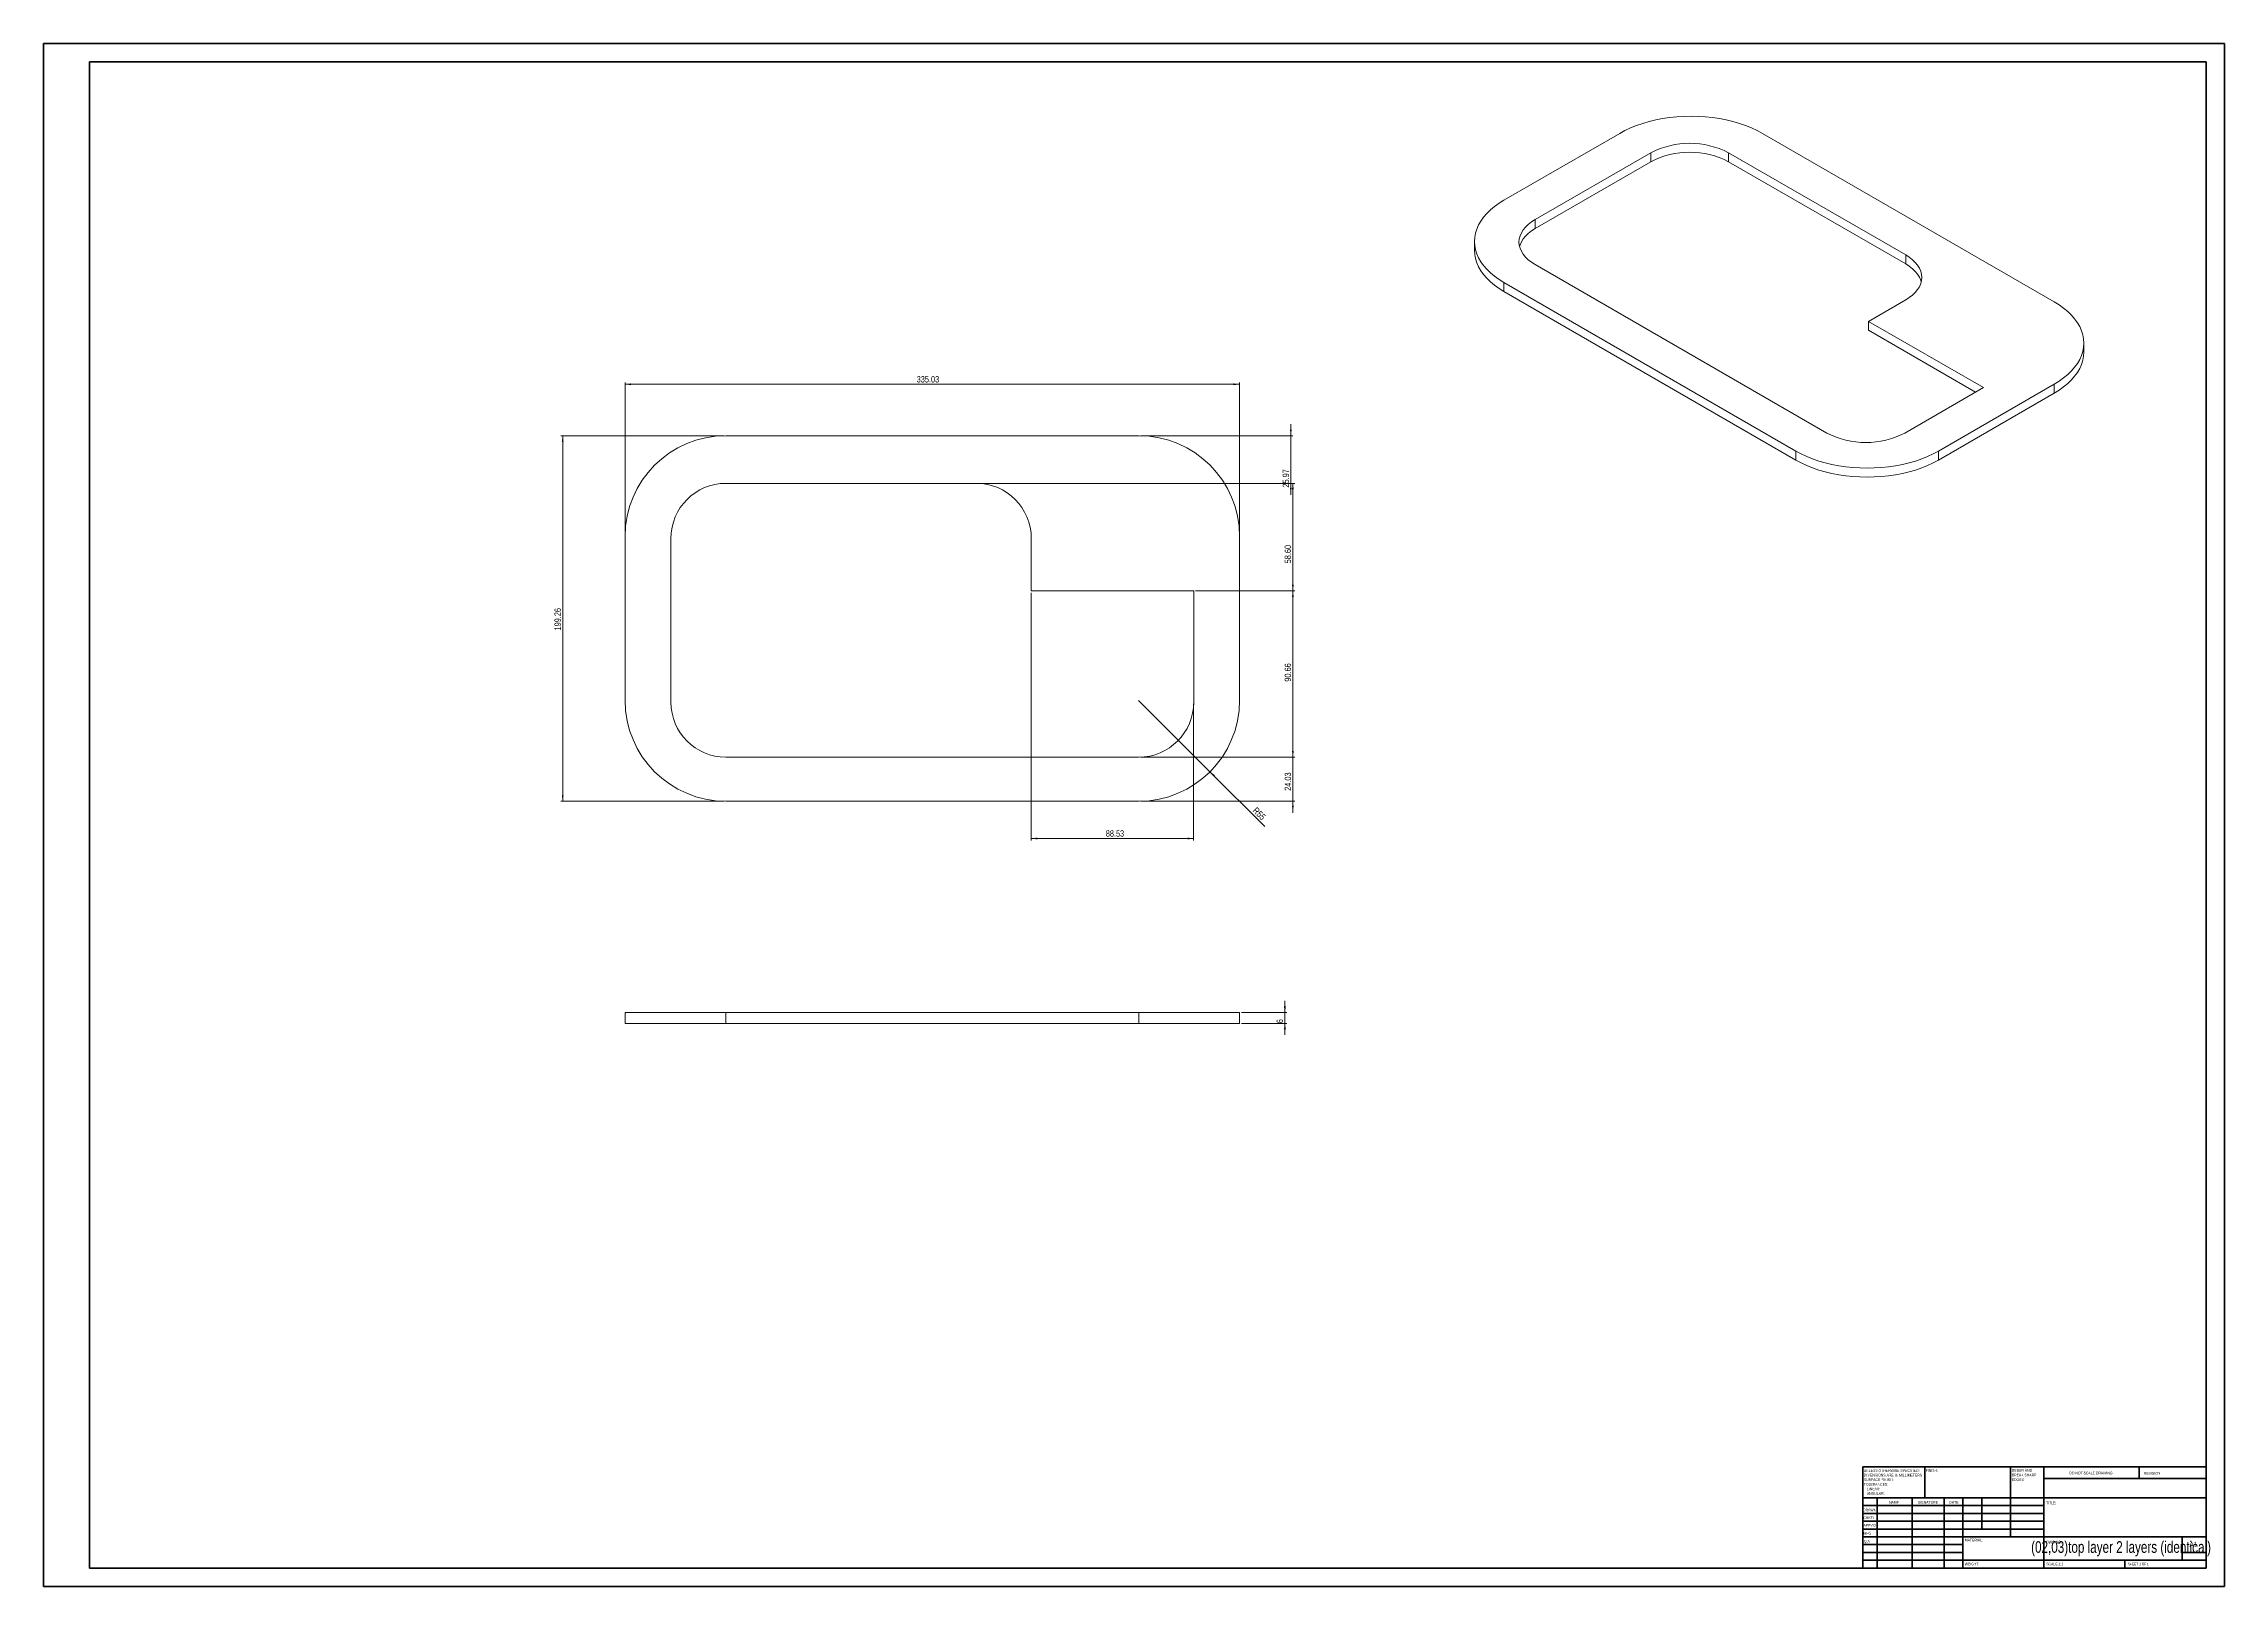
# Model space of a CAD drawing. Header units: millimetres. Extents: x 0 to 1189, y 0 to 841.
import ezdxf

# ---------------------------------------------------------------- set-up
doc = ezdxf.new("R2010")
doc.units = ezdxf.units.MM
doc.styles.add('SLDTEXTSTYLE0', font='TXT', dxfattribs={"width": 0.75})
doc.styles.add('SLDTEXTSTYLE1', font='TXT', dxfattribs={"width": 0.6875})
doc.dimstyles.new('SLDDIMSTYLE0', dxfattribs={"dimtxt": 3.5, "dimasz": 3.302, "dimexe": 0, "dimexo": 0.0625, "dimgap": 0.875, "dimtad": 1, "dimrnd": 1e-09, "dimzin": 12, "dimdsep": 46, "dimtxsty": 'SLDTEXTSTYLE0', "dimsah": 1, "dimcen": 0.09, "dimadec": 0, "dimazin": 3, "dimtfac": 1, "dimtmove": 0, "dimatfit": 0, "dimfxl": 0, "dimfrac": 2, "dimtolj": 1, "dimtzin": 12, "dimarcsym": 0})
doc.dimstyles.new('SLDDIMSTYLE1', dxfattribs={"dimtxt": 3.5, "dimasz": 3.302, "dimexe": 0, "dimexo": 0.0625, "dimgap": 0.875, "dimtad": 1, "dimrnd": 1e-09, "dimzin": 12, "dimdsep": 46, "dimtxsty": 'SLDTEXTSTYLE0', "dimsah": 1, "dimcen": 0.09, "dimadec": 0, "dimazin": 3, "dimtfac": 1, "dimtofl": 0, "dimtmove": 0, "dimatfit": 3, "dimfxl": 0, "dimfrac": 2, "dimtolj": 1, "dimtzin": 12, "dimarcsym": 0})
doc.dimstyles.new('SLDDIMSTYLE2', dxfattribs={"dimtxt": 3.5, "dimasz": 3.302, "dimexe": 0, "dimexo": 0.0625, "dimgap": 0.875, "dimtad": 1, "dimrnd": 1e-09, "dimzin": 12, "dimdsep": 46, "dimtxsty": 'SLDTEXTSTYLE0', "dimsah": 1, "dimcen": 0, "dimadec": 0, "dimazin": 3, "dimtfac": 1, "dimtofl": 0, "dimtmove": 0, "dimatfit": 3, "dimfxl": 0, "dimfrac": 2, "dimtolj": 1, "dimtzin": 12, "dimarcsym": 0})
doc.dimstyles.new('SLDDIMSTYLE3', dxfattribs={"dimtxt": 3.5, "dimasz": 3.302, "dimexe": 0, "dimexo": 0.0625, "dimgap": 0.875, "dimtad": 1, "dimrnd": 1e-09, "dimzin": 4, "dimdsep": 46, "dimtxsty": 'SLDTEXTSTYLE0', "dimsah": 1, "dimcen": 0.09, "dimadec": 0, "dimazin": 1, "dimtfac": 1, "dimtofl": 0, "dimtmove": 0, "dimatfit": 3, "dimfxl": 0, "dimfrac": 2, "dimtolj": 1, "dimtzin": 12, "dimarcsym": 0})

# ---------------------------------------------------------------- blocks, each defined once
blk = doc.blocks.new('SW_NOTE_0')
at = {"color": 0, "linetype": 'Continuous', "lineweight": 0, "char_height": 1.5, "attachment_point": 1, "style": 'SLDTEXTSTYLE0'}
for s, insert in [('DEBUR AND', (0, 1.9)), ('BREAK SHARP', (0, -0.6)), ('EDGES', (0, -3.1))]:
    blk.add_mtext(s, dxfattribs=dict(at, insert=insert))
blk = doc.blocks.new('SW_NOTE_1')
at = {"color": 0, "linetype": 'Continuous', "lineweight": 0, "char_height": 1.5, "attachment_point": 1, "style": 'SLDTEXTSTYLE0'}
for s, insert in [('UNLESS OTHERWISE SPECIFIED:', (0, 1.9)), ('TOLERANCES:', (0, -5.6)), ('DIMENSIONS ARE IN MILLIMETERS', (0, -0.6)), ('SURFACE FINISH:', (0, -3.1)), ('ANGULAR:', (1.7, -10.6)), ('LINEAR:', (1.7, -8.1))]:
    blk.add_mtext(s, dxfattribs=dict(at, insert=insert))
blk = doc.blocks.new('_D')
at = {"color": 7, "linetype": 'Continuous', "lineweight": 0}
for p, q in [((653.1, 313.1), (677.9, 313.1)), ((676.9, 313.1), (676.9, 319.5)), ((676.9, 313.1), (676.9, 307.1)), ((653.1, 307.1), (677.9, 307.1)), ((676.9, 307.1), (676.9, 300.8))]:
    blk.add_line(p, q, dxfattribs=at)
for points in [[(676.9, 313.1), (677.4, 316.4), (676.3, 316.4)], [(676.9, 307.1), (676.3, 303.8), (677.4, 303.8)]]:
    blk.add_solid(points, dxfattribs=at)
at = {"color": 7, "linetype": 'Continuous', "lineweight": 0, "insert": (672.3, 307.2, -64.8), "char_height": 3.5, "attachment_point": 1, "rotation": 90, "style": 'SLDTEXTSTYLE0'}
blk.add_mtext('6', dxfattribs=at)
blk = doc.blocks.new('_D_1')
at = {"color": 7, "linetype": 'Continuous', "lineweight": 0}
for p, q in [((317.1, 573.5), (317.1, 656.5)), ((317.1, 655.5), (652.1, 655.5)), ((652.1, 573.5), (652.1, 656.5))]:
    blk.add_line(p, q, dxfattribs=at)
for points in [[(317.1, 655.5), (320.4, 655), (320.4, 656)], [(652.1, 655.5), (648.8, 656), (648.8, 655)]]:
    blk.add_solid(points, dxfattribs=at)
at = {"color": 7, "linetype": 'Continuous', "lineweight": 0, "insert": (476.1, 660, -2.9), "char_height": 3.5, "attachment_point": 1, "style": 'SLDTEXTSTYLE0'}
blk.add_mtext('335.03', dxfattribs=at)
blk = doc.blocks.new('_D_2')
at = {"color": 7, "linetype": 'Continuous', "lineweight": 0}
for p, q in [((371.1, 627.5), (282.1, 627.5)), ((283.1, 627.5), (283.1, 428.2)), ((371.1, 428.2), (282.1, 428.2))]:
    blk.add_line(p, q, dxfattribs=at)
for points in [[(283.1, 627.5), (282.6, 624.2), (283.6, 624.2)], [(283.1, 428.2), (283.6, 431.5), (282.6, 431.5)]]:
    blk.add_solid(points, dxfattribs=at)
at = {"color": 7, "linetype": 'Continuous', "lineweight": 0, "insert": (278.6, 521.3, -2.9), "char_height": 3.5, "attachment_point": 1, "rotation": 90, "style": 'SLDTEXTSTYLE0'}
blk.add_mtext('199.26', dxfattribs=at)
blk = doc.blocks.new('_D_3')
at = {"color": 7, "linetype": 'Continuous', "lineweight": 0}
for p, q in [((628.1, 542.9), (682.2, 542.9)), ((681.2, 542.9), (681.2, 452.3)), ((598.1, 452.3), (682.2, 452.3))]:
    blk.add_line(p, q, dxfattribs=at)
for points in [[(681.2, 542.9), (680.7, 539.6), (681.7, 539.6)], [(681.2, 452.3), (681.7, 455.6), (680.7, 455.6)]]:
    blk.add_solid(points, dxfattribs=at)
at = {"color": 7, "linetype": 'Continuous', "lineweight": 0, "insert": (676.7, 493.4, -2.9), "char_height": 3.5, "attachment_point": 1, "rotation": 90, "style": 'SLDTEXTSTYLE0'}
blk.add_mtext('90.66', dxfattribs=at)
blk = doc.blocks.new('_D_4')
at = {"color": 7, "linetype": 'Continuous', "lineweight": 0}
for q in [(597.1, 483.2), (665.9, 414.4)]:
    blk.add_line((636, 444.3), q, dxfattribs=at)
blk.add_solid([(636, 444.3), (638, 441.6), (638.7, 442.4)], dxfattribs=at)
at = {"color": 7, "linetype": 'Continuous', "lineweight": 0, "insert": (661.5, 425.3, -2.9), "char_height": 3.5, "attachment_point": 1, "rotation": 315, "style": 'SLDTEXTSTYLE0'}
blk.add_mtext('R55', dxfattribs=at)
blk = doc.blocks.new('_D_5')
at = {"color": 7, "linetype": 'Continuous', "lineweight": 0}
for p, q in [((680.1, 627.5), (680.1, 633.8)), ((598.1, 627.5), (681.1, 627.5)), ((680.1, 627.5), (680.1, 601.5)), ((509.6, 601.5), (681.1, 601.5)), ((680.1, 601.5), (680.1, 595.2))]:
    blk.add_line(p, q, dxfattribs=at)
for points in [[(680.1, 627.5), (680.6, 630.8), (679.6, 630.8)], [(680.1, 601.5), (679.6, 598.2), (680.6, 598.2)]]:
    blk.add_solid(points, dxfattribs=at)
at = {"color": 7, "linetype": 'Continuous', "lineweight": 0, "insert": (675.6, 599.2, -2.9), "char_height": 3.5, "attachment_point": 1, "rotation": 90, "style": 'SLDTEXTSTYLE0'}
blk.add_mtext('25.97', dxfattribs=at)
blk = doc.blocks.new('_D_6')
at = {"color": 7, "linetype": 'Continuous', "lineweight": 0}
for p, q in [((509.6, 601.5), (682.2, 601.5)), ((681.2, 601.5), (681.2, 542.9)), ((628.1, 542.9), (682.2, 542.9))]:
    blk.add_line(p, q, dxfattribs=at)
for points in [[(681.2, 601.5), (680.7, 598.2), (681.7, 598.2)], [(681.2, 542.9), (681.7, 546.2), (680.7, 546.2)]]:
    blk.add_solid(points, dxfattribs=at)
at = {"color": 7, "linetype": 'Continuous', "lineweight": 0, "insert": (676.7, 557.9, -2.9), "char_height": 3.5, "attachment_point": 1, "rotation": 90, "style": 'SLDTEXTSTYLE0'}
blk.add_mtext('58.60', dxfattribs=at)
blk = doc.blocks.new('_D_7')
at = {"color": 7, "linetype": 'Continuous', "lineweight": 0}
for p, q in [((598.1, 452.3), (682.2, 452.3)), ((681.2, 452.3), (681.2, 458.6)), ((681.2, 452.3), (681.2, 428.2)), ((598.1, 428.2), (682.2, 428.2)), ((681.2, 428.2), (681.2, 421.9))]:
    blk.add_line(p, q, dxfattribs=at)
for points in [[(681.2, 452.3), (681.7, 455.6), (680.7, 455.6)], [(681.2, 428.2), (680.7, 424.9), (681.7, 424.9)]]:
    blk.add_solid(points, dxfattribs=at)
at = {"color": 7, "linetype": 'Continuous', "lineweight": 0, "insert": (676.7, 433.9, -2.9), "char_height": 3.5, "attachment_point": 1, "rotation": 90, "style": 'SLDTEXTSTYLE0'}
blk.add_mtext('24.03', dxfattribs=at)
blk = doc.blocks.new('_D_8')
at = {"color": 7, "linetype": 'Continuous', "lineweight": 0}
for p, q in [((538.6, 541.9), (538.6, 406.9)), ((627.1, 481.3), (627.1, 406.9)), ((538.6, 407.9), (627.1, 407.9))]:
    blk.add_line(p, q, dxfattribs=at)
for points in [[(538.6, 407.9), (541.9, 407.4), (541.9, 408.4)], [(627.1, 407.9), (623.8, 408.4), (623.8, 407.4)]]:
    blk.add_solid(points, dxfattribs=at)
at = {"color": 7, "linetype": 'Continuous', "lineweight": 0, "insert": (579.2, 412.4, -2.9), "char_height": 3.5, "attachment_point": 1, "style": 'SLDTEXTSTYLE0'}
blk.add_mtext('88.53', dxfattribs=at)

msp = doc.modelspace()

# ---------------------------------------------------------------- linework, layer by layer
at = {"color": 7, "linetype": 'Continuous', "lineweight": 40}
for p, q in [((0.079, 0.215), (0.079, 841.215)), ((0.079, 841.215), (1189.079, 841.215)), ((1189.079, 0.215), (1189.079, 841.215)), ((25.079, 10.215), (25.079, 831.215)), ((25.079, 831.215), (1179.079, 831.215)), ((1179.079, 10.215), (1179.079, 831.215)), ((991.879, 65.465), (1179.079, 65.465)), ((991.879, 65.465), (991.879, 10.215)), ((1025.679, 48.465), (1025.679, 65.465)), ((1072.479, 65.465), (1072.479, 27.215)), ((1090.679, 65.465), (1090.679, 10.215)), ((1142.679, 59.09), (1142.679, 65.465)), ((1179.079, 65.465), (1179.079, 10.215)), ((1179.079, 48.465), (991.879, 48.465)), ((999.679, 48.465), (999.679, 10.215)), ((1018.87, 48.465), (1018.87, 10.215)), ((1036.278, 48.465), (1036.278, 10.215)), ((1046.479, 10.215), (1046.479, 48.465)), ((1056.879, 31.465), (1056.879, 48.465)), ((1179.079, 59.09), (1090.679, 59.09)), ((1090.679, 44.215), (991.879, 44.215)), ((1090.679, 39.965), (991.879, 39.965)), ((1090.679, 35.715), (991.879, 35.715)), ((1090.679, 31.465), (991.879, 31.465)), ((1046.479, 27.215), (991.879, 27.215)), ((1046.479, 27.215), (1179.079, 27.215)), ((1166.079, 14.465), (1166.079, 27.215)), ((1046.479, 22.965), (991.879, 22.965)), ((1046.479, 18.715), (991.879, 18.715)), ((991.879, 14.465), (1179.079, 14.465)), ((1134.879, 10.215), (1134.879, 14.465)), ((1179.079, 18.715), (1166.079, 18.715)), ((0.079, 0.215), (1189.079, 0.215)), ((25.079, 10.215), (1179.079, 10.215))]:
    msp.add_line(p, q, dxfattribs=at)
at = {"color": 7, "linetype": 'Continuous', "lineweight": 15}
for p, q in [((859.404, 792.296), (796.288, 755.86)), ((1096.306, 700.438), (937.186, 792.296)), ((876.376, 781.708), (813.26, 745.272)), ((876.376, 776.809), (813.26, 740.372)), ((876.376, 781.708), (876.376, 776.809)), ((1015.322, 725.988), (918.802, 781.708)), ((918.802, 781.708), (918.802, 776.809)), ((1015.322, 721.089), (918.802, 776.809)), ((813.26, 745.272), (813.26, 740.372)), ((780.179, 733.409), (780.179, 728.509)), ((1015.322, 725.988), (1015.322, 721.089)), ((813.26, 720.78), (972.38, 628.921)), ((796.288, 710.957), (955.408, 619.099)), ((796.288, 710.957), (796.288, 706.058)), ((796.288, 706.058), (955.408, 614.2)), ((995.099, 689.821), (1015.322, 701.496)), ((1057.699, 653.683), (995.099, 689.821)), ((995.099, 689.821), (995.099, 684.922)), ((1053.456, 651.233), (995.099, 684.922)), ((1112.415, 673.087), (1112.415, 677.987)), ((1033.19, 619.099), (1096.306, 655.535)), ((1096.306, 655.535), (1096.306, 650.636)), ((1014.806, 628.921), (1057.699, 653.683)), ((1033.19, 614.2), (1096.306, 650.636)), ((597.141, 627.484), (372.111, 627.484)), ((955.408, 619.099), (955.408, 614.2)), ((1033.19, 619.099), (1033.19, 614.2)), ((508.581, 601.515), (372.081, 601.515)), ((317.111, 572.484), (317.111, 483.223)), ((342.081, 571.515), (342.081, 482.255)), ((538.581, 542.915), (538.581, 571.515)), ((652.141, 483.223), (652.141, 572.484)), ((627.111, 542.915), (538.581, 542.915)), ((627.111, 482.255), (627.111, 542.915)), ((372.081, 452.255), (597.111, 452.255)), ((372.111, 428.224), (597.141, 428.224)), ((317.111, 313.122), (317.111, 307.122)), ((317.111, 313.122), (372.111, 313.122)), ((372.111, 313.122), (372.111, 307.122)), ((372.111, 313.122), (597.141, 313.122)), ((597.141, 313.122), (597.141, 307.122)), ((597.141, 313.122), (652.141, 313.122)), ((652.141, 313.122), (652.141, 307.122)), ((317.111, 307.122), (372.111, 307.122)), ((372.111, 307.122), (597.141, 307.122)), ((597.141, 307.122), (652.141, 307.122))]:
    msp.add_line(p, q, dxfattribs=at)
at = {"color": 7, "linetype": 'Continuous', "lineweight": 15, "flags": 128}
for points in [[(937.186, 792.296), (934.312, 793.84), (931.255, 795.263), (928.03, 796.555), (924.654, 797.712), (921.143, 798.726), (917.516, 799.594), (913.79, 800.309), (909.986, 800.87), (906.122, 801.272), (902.219, 801.515), (898.295, 801.596), (894.371, 801.515), (890.468, 801.272), (886.604, 800.87), (882.8, 800.309), (879.074, 799.594), (875.447, 798.726), (871.936, 797.712), (868.56, 796.555), (865.335, 795.263), (862.278, 793.84), (859.404, 792.296)], [(796.288, 755.86), (793.612, 754.201), (791.149, 752.436), (788.91, 750.574), (786.906, 748.625), (785.149, 746.598), (783.646, 744.504), (782.407, 742.354), (781.436, 740.158), (780.738, 737.927), (780.319, 735.674), (780.179, 733.409), (780.319, 731.143), (780.738, 728.89), (781.436, 726.659), (782.407, 724.463), (783.646, 722.313), (785.149, 720.219), (786.906, 718.192), (788.91, 716.243), (791.149, 714.381), (793.612, 712.616), (796.288, 710.957)], [(813.26, 745.272), (811.282, 744.012), (809.529, 742.647), (808.015, 741.19), (806.756, 739.653), (805.765, 738.053), (805.049, 736.404), (804.617, 734.723), (804.473, 733.026), (804.617, 731.328), (805.049, 729.647), (805.765, 727.998), (806.756, 726.398), (808.015, 724.862), (809.529, 723.404), (811.282, 722.039), (813.26, 720.78)], [(813.26, 740.372), (811.282, 739.113), (809.529, 737.748), (808.015, 736.29), (806.756, 734.754), (805.765, 733.154), (805.049, 731.505), (804.774, 730.576)], [(780.179, 728.509), (780.319, 726.244), (780.738, 723.991), (781.436, 721.76), (782.407, 719.564), (783.646, 717.413), (785.149, 715.319), (786.906, 713.293), (788.91, 711.343), (791.149, 709.482), (793.612, 707.717), (796.288, 706.058)], [(1015.322, 701.496), (1017.299, 702.755), (1019.053, 704.12), (1020.567, 705.578), (1021.826, 707.115), (1022.817, 708.715), (1023.533, 710.363), (1023.965, 712.045), (1024.109, 713.742), (1023.965, 715.44), (1023.533, 717.121), (1022.817, 718.769), (1021.826, 720.37), (1020.567, 721.906), (1019.053, 723.364), (1017.299, 724.729), (1015.322, 725.988)], [(1023.808, 711.292), (1023.533, 712.222), (1022.817, 713.87), (1021.826, 715.47), (1020.567, 717.007), (1019.053, 718.465), (1017.299, 719.83), (1015.322, 721.089)], [(1096.306, 655.535), (1098.981, 657.194), (1101.445, 658.959), (1103.684, 660.821), (1105.688, 662.77), (1107.445, 664.797), (1108.947, 666.891), (1110.187, 669.041), (1111.158, 671.238), (1111.855, 673.468), (1112.275, 675.722), (1112.415, 677.987), (1112.275, 680.252), (1111.855, 682.505), (1111.158, 684.736), (1110.187, 686.932), (1108.947, 689.082), (1107.445, 691.176), (1105.688, 693.203), (1103.684, 695.152), (1101.445, 697.014), (1098.981, 698.779), (1096.306, 700.438)], [(1096.306, 650.636), (1098.981, 652.295), (1101.445, 654.06), (1103.684, 655.922), (1105.688, 657.871), (1107.445, 659.898), (1108.947, 661.992), (1110.187, 664.142), (1111.158, 666.338), (1111.855, 668.569), (1112.275, 670.822), (1112.415, 673.087)], [(955.408, 619.099), (958.282, 617.555), (961.339, 616.133), (964.564, 614.84), (967.94, 613.683), (971.451, 612.669), (975.078, 611.801), (978.804, 611.086), (982.608, 610.525), (986.472, 610.123), (990.375, 609.88), (994.299, 609.8), (998.223, 609.88), (1002.126, 610.123), (1005.99, 610.525), (1009.794, 611.086), (1013.519, 611.801), (1017.147, 612.669), (1020.658, 613.683), (1024.034, 614.84), (1027.259, 616.133), (1030.316, 617.555), (1033.19, 619.099)], [(955.408, 614.2), (958.282, 612.655), (961.339, 611.233), (964.564, 609.941), (967.94, 608.784), (971.451, 607.77), (975.078, 606.902), (978.804, 606.186), (982.608, 605.626), (986.472, 605.223), (990.375, 604.981), (994.299, 604.9), (998.223, 604.981), (1002.126, 605.223), (1005.99, 605.626), (1009.794, 606.186), (1013.519, 606.902), (1017.147, 607.77), (1020.658, 608.784), (1024.034, 609.941), (1027.259, 611.233), (1030.316, 612.655), (1033.19, 614.2)]]:
    msp.add_lwpolyline(points, dxfattribs=at)
at = {"color": 7, "linetype": 'Continuous', "lineweight": 15}
for centre, radius, start, end in [((897.589, 740.767), 46.111, 62.609673, 117.390325), ((897.589, 735.867), 46.111, 62.609673, 117.390325), ((372.111, 572.484), 55, 90, 180), ((597.141, 572.484), 55, 0, 90), ((993.593, 669.863), 46.111, 242.609637, 297.390355), ((372.081, 571.515), 30, 90, 180), ((508.581, 571.515), 30, 0, 90), ((372.111, 483.223), 55, 180, 270), ((372.081, 482.255), 30, 180, 270), ((597.111, 482.255), 30, 270, 0), ((597.141, 483.223), 55, 270, 0)]:
    msp.add_arc(centre, radius, start, end, dxfattribs=at)

# ---------------------------------------------------------------- block references
at = {"color": 7, "linetype": 'Continuous', "lineweight": 0}
for name, p in [('SW_NOTE_1', (992.473, 62.202)), ('SW_NOTE_0', (1073.188, 62.284))]:
    msp.add_blockref(name, p, dxfattribs=at)

# ---------------------------------------------------------------- texts
for s, insert, char_height, attachment_point, style in [('FINISH:', (1026.25, 64.134), 1.5, 1, 'SLDTEXTSTYLE0'), ('DO NOT SCALE DRAWING', (1104.493, 62.748), 1.5, 1, 'SLDTEXTSTYLE0'), ('REVISION', (1145.206, 62.55), 1.5, 1, 'SLDTEXTSTYLE0'), ('DRAWN', (992.091, 42.644), 1.5, 1, 'SLDTEXTSTYLE0'), ("CHK'D", (992.289, 38.369), 1.5, 1, 'SLDTEXTSTYLE0'), ('NAME', (1006.201, 46.716), 1.5, 1, 'SLDTEXTSTYLE0'), ('SIGNATURE', (1021.912, 46.777), 1.5, 1, 'SLDTEXTSTYLE0'), ('DATE', (1039.094, 46.791), 1.5, 1, 'SLDTEXTSTYLE0'), ('TITLE:', (1091.835, 46.493), 1.5, 1, 'SLDTEXTSTYLE0'), ("APPV'D", (992.281, 34.279), 1.5, 1, 'SLDTEXTSTYLE0'), ('MFG', (992.334, 29.948), 1.5, 1, 'SLDTEXTSTYLE0'), ('Q.A', (992.548, 25.564), 1.5, 1, 'SLDTEXTSTYLE0'), ('MATERIAL:', (1047.525, 26.201), 1.5, 1, 'SLDTEXTSTYLE0'), ('(02,03)top layer 2 layers (identical)', (1132.749, 24.847), 6.35, 2, 'SLDTEXTSTYLE0'), ('DWG NO.', (1091.953, 25.083), 1.5, 1, 'SLDTEXTSTYLE0'), ('A1', (1170, 24.515), 2.9104, 1, 'SLDTEXTSTYLE0'), ('WEIGHT:', (1047.497, 13.164), 1.4986, 1, 'SLDTEXTSTYLE0'), ('SCALE:1:1', (1091.953, 13.115), 1.5, 1, 'SLDTEXTSTYLE0'), ('SHEET 1 OF 1', (1136.357, 13.115), 1.5, 1, 'SLDTEXTSTYLE1')]:
    msp.add_mtext(s, dxfattribs=dict(at, insert=insert, char_height=char_height, attachment_point=attachment_point, style=style))

# ---------------------------------------------------------------- dimensions: what is measured, and where the dimension line sits
for base, p1, p2, picture, middle in [((652.141, 655.484), (317.111, 572.484), (652.141, 572.484), '_D_1', (484.626, 655.484)), ((627.111, 407.9), (538.581, 542.915), (627.111, 482.255), '_D_8', (586.436, 407.9))]:
    dim = msp.add_linear_dim(base=base, p1=p1, p2=p2, dimstyle='SLDDIMSTYLE1', dxfattribs=at)
    dim.commit()
    dim.dimension.update_dxf_attribs({"geometry": picture, "text_midpoint": middle, "dimtype": 160})
for base, p1, p2, dimstyle, picture, middle in [((680.141, 601.515), (597.141, 627.484), (508.581, 601.515), 'SLDDIMSTYLE0', '_D_5', (680.141, 606.479)), ((283.111, 428.224), (372.111, 627.484), (372.111, 428.224), 'SLDDIMSTYLE1', '_D_2', (283.111, 529.87)), ((681.189, 542.915), (508.581, 601.515), (627.111, 542.915), 'SLDDIMSTYLE3', '_D_6', (681.189, 565.15)), ((681.189, 452.255), (627.111, 542.915), (597.111, 452.255), 'SLDDIMSTYLE1', '_D_3', (681.189, 500.637)), ((681.189, 428.224), (597.111, 452.255), (597.141, 428.224), 'SLDDIMSTYLE0', '_D_7', (681.189, 441.164)), ((676.852, 307.122), (652.141, 313.122), (652.141, 307.122), 'SLDDIMSTYLE0', '_D', (676.852, 309.903))]:
    dim = msp.add_linear_dim(base=base, p1=p1, p2=p2, angle=90, dimstyle=dimstyle, dxfattribs=at)
    dim.commit()
    dim.dimension.update_dxf_attribs({"geometry": picture, "text_midpoint": middle, "dimtype": 160})
dim = msp.add_radius_dim(center=(597.141, 483.223), mpoint=(636.032, 444.333), dimstyle='SLDDIMSTYLE2', dxfattribs=at)
dim.commit()
dim.dimension.update_dxf_attribs({"geometry": '_D_4', "text_midpoint": (662.141, 418.224), "dimtype": 164})

doc.saveas('drawing.dxf')
